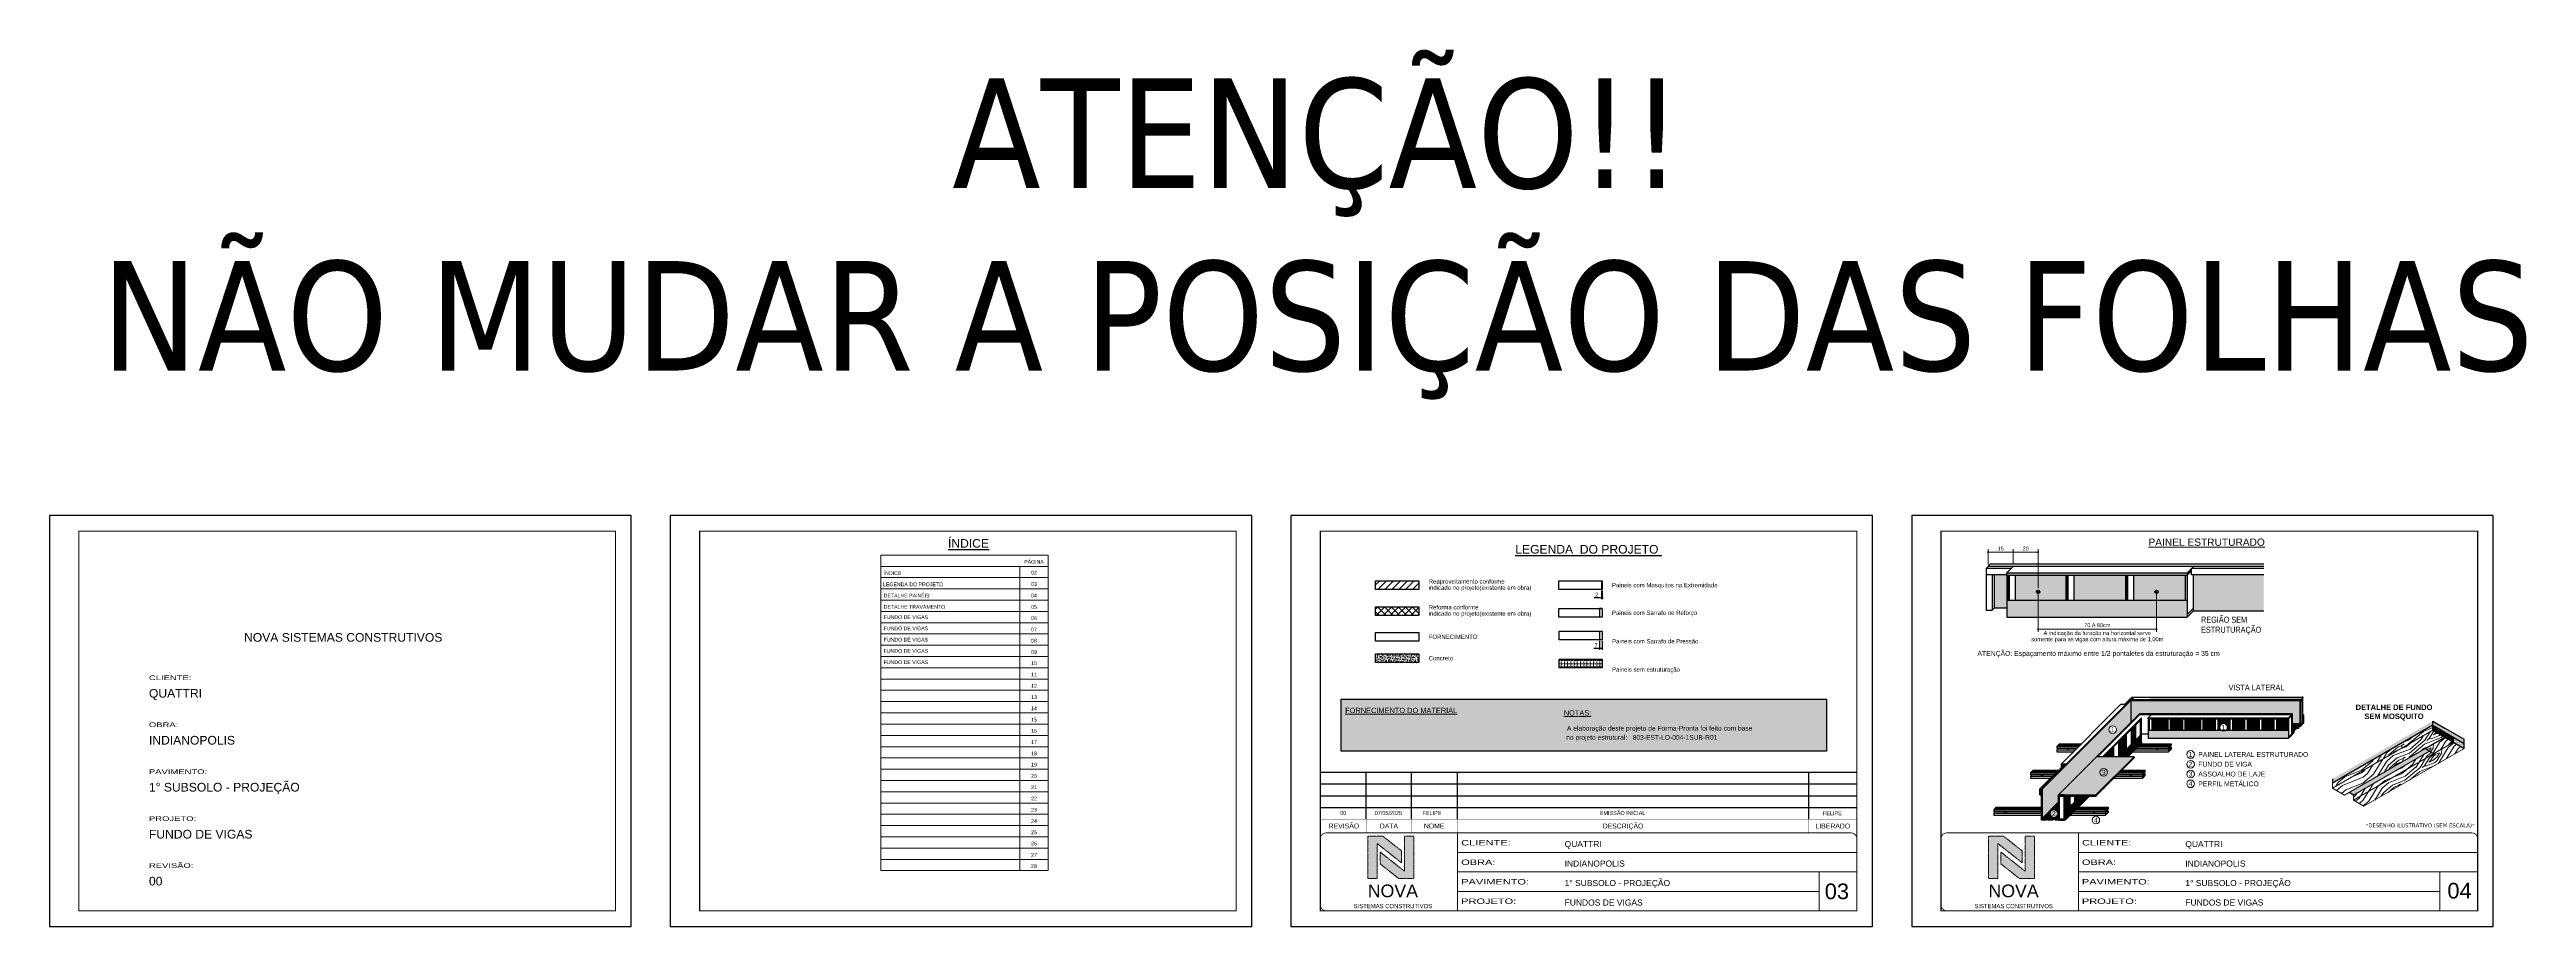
# Model space of a CAD drawing. Header units: millimetres. Extents: x 2012 to 8337, y 304 to 4842.
# Drawn here: x 2012 to 8337, y 2601 to 4842 of the extents above; entities that cross this region are included whole.
import ezdxf
from ezdxf.enums import TextEntityAlignment as Align

# ---------------------------------------------------------------- set-up
doc = ezdxf.new("R2010")
doc.units = ezdxf.units.MM
for name, pattern in [('CONTINUO', [0]), ('DASHED', [0.75, 0.5, -0.25]), ('HIDDEN', [0.375, 0.25, -0.125])]:
    doc.linetypes.add(name, pattern=pattern)
for name, color, linetype, lineweight in [('CARIMBO', 255, 'Continuous', 9), ('CARIMBO-LEGENDA', 75, 'Continuous', 15), ('Demarcação 1', 251, 'Continuous', 9), ('Folhas', 255, 'Continuous', 9), ('fundo', 100, 'Continuous', 5), ('Hachura', 251, 'Continuous', 9), ('Madeira', 126, 'Continuous', 18), ('REAPROVEITAMENTO', 251, 'Continuous', 9), ('SARRAFO DE PRESSAO', 251, 'DASHED', 9)]:
    doc.layers.add(name, color=color, linetype=linetype, lineweight=lineweight)
for name, color, linetype in [('COTA', 241, 'Continuous'), ('HACHURA MADEIRAS', 1, 'Continuous'), ('material do compensado', 7, 'Continuous'), ('Painéis', 200, 'Continuous'), ('SARR_2.2x7', 40, 'Continuous'), ('texto', 7, 'Continuous')]:
    doc.layers.add(name, color=color, linetype=linetype)
doc.layers.add('Demarcação 2', color=254, linetype='Continuous', lineweight=9, true_color=0xe0e0e0)
doc.layers.add('Laje_Perimetro', color=7, linetype='Continuous', plot=False)
doc.styles.add('arial', font='arial.ttf')
doc.styles.add('CESAR1', font='arial.ttf', dxfattribs={"oblique": 15})
doc.styles.add('COTA TECNICA', font='techl___.ttf', dxfattribs={"height": 10})
doc.styles.add('ROMANC', font='techb___.ttf', dxfattribs={"height": 2.5})
doc.styles.get("Standard").update_dxf_attribs({"font": 'arial.ttf'})
doc.styles.add('stylellllll', font='verdana.ttf', dxfattribs={"height": 2})
doc.styles.add('TAHOMA', font='tahoma.ttf')
doc.styles.add('Tecnologia', font='')
doc.styles.add('texto', font='ARIALN.TTF')
doc.styles.get('Tecnologia').set_extended_font_data('Forgotten Futurist')
doc.dimstyles.new('1x', dxfattribs={"dimtxt": 10, "dimasz": 5, "dimexe": 7, "dimexo": 5, "dimgap": 4, "dimtad": 1, "dimdec": 1, "dimdsep": 46, "dimtxsty": 'Standard', "dimblk": 'DOT', "dimcen": 0.09, "dimclrd": 4, "dimclre": 4, "dimclrt": 2, "dimadec": 0, "dimazin": 2, "dimtfac": 1, "dimtdec": 1, "dimtmove": 0, "dimatfit": 3, "dimldrblk": 'DOT', "dimfxl": 1, "dimtolj": 1, "dimtzin": 0, "dimlwd": 9, "dimlwe": 9, "dimarcsym": 0})
doc.dimstyles.new('PAINEL', dxfattribs={"dimtxt": 10, "dimasz": 3, "dimexe": 3, "dimexo": 3, "dimgap": 3, "dimtad": 1, "dimdec": 1, "dimzin": 12, "dimdsep": 46, "dimtxsty": 'COTA TECNICA', "dimblk1": 'OBLIQUE', "dimblk2": 'OBLIQUE', "dimsah": 1, "dimcen": 0.9, "dimclrd": 4, "dimclre": 4, "dimclrt": 240, "dimadec": 1, "dimazin": 3, "dimtfac": 1, "dimtdec": 1, "dimtmove": 0, "dimatfit": 3, "dimfxl": 1, "dimtolj": 1, "dimtzin": 12, "dimarcsym": 0})
pattern_1 = [(45, (4559.287, 51290.6488), (0.99436891, 3.64601934), [4.6875, -0.9375, 0, -0.9375])]
pattern_2 = [(355, (-41567.39, 253.8), (111.07494, 93.20294), [5.12645, -97.40264]), (85, (-41523.4, 285.98), (-93.20294, 111.07494), [10.2529, -92.27619]), (40, (-41544.726, 277.55), (8.936, 102.13894), [7.24881, -21.74642, 7.24881, -14.497615, 50.751904, -43.50449]), (40, (-41572.94, 249.14), (8.936, 102.13894), [7.24983, -14.49967, 7.24983, -115.99871]), (40, (-41536.3, 256.23), (8.936, 102.13894), [7.24983, -137.7482]), (40, (-41526.53, 250.23), (8.936, 102.13894), [7.24983, -137.7482]), (40, (-41540.96, 261.78), (8.936, 102.13894), [7.24983, -137.7482]), (40, (-41545.62, 267.336), (8.936, 102.13894), [14.49967, -130.49838]), (40, (-41513.38, 341.706), (8.936, 102.13894), [14.49967, -130.49838]), (40, (-41555.39, 273.336), (8.936, 102.13894), [28.99933, -115.99871]), (40, (-41560.05, 278.89), (8.936, 102.13894), [28.99933, -115.99871]), (40, (-41490.976, 303.72), (8.936, 102.13894), [28.99933, -115.99871]), (40, (-41564.26, 289.55), (8.936, 102.13894), [21.7497, -123.24834]), (40, (-41583.35, 306.66), (8.936, 102.13894), [21.7497, -123.24834]), (40, (-41574.03, 295.55), (8.936, 102.13894), [21.7497, -123.24834]), (40, (-41504.956, 320.384), (8.936, 102.13894), [36.24951, -108.74853]), (40, (-41514.72, 326.385), (8.936, 102.13894), [36.24951, -108.74853]), (40, (-41506.74, 299.96), (8.936, 102.13894), [50.74931, -94.24873]), (21.56505, (-41556.28, 263.12), (102.138945, -8.936), [11.4631, -217.79893]), (21.56505, (-41533.17, 291.977), (102.138945, -8.936), [11.4631, -217.79893]), (21.56505, (-41539.17, 282.21), (102.138945, -8.936), [11.4631, -217.79893]), (21.56505, (-41562.28, 253.355), (102.138945, -8.936), [22.9262, -206.33583]), (21.56505, (-41537.83, 297.53), (102.138945, -8.936), [34.3893, -194.87273]), (21.56505, (-41547.6, 303.53), (102.138945, -8.936), [45.8524, -183.40963]), (21.56505, (-41557.366, 309.53), (102.138945, -8.936), [45.8524, -183.40963]), (21.56505, (-41570.006, 341.514), (102.138945, -8.936), [45.8524, -183.40963]), (21.56505, (-41570.9, 331.3), (102.138945, -8.936), [57.3155, -171.94653]), (21.56505, (-41566.686, 320.64), (102.138945, -8.936), [57.3155, -171.94653]), (58.43495, (-41534.51, 276.656), (8.936, 102.138945), [11.4631, -217.79893]), (58.43495, (-41550.726, 267.782), (8.936, 102.138945), [11.4631, -217.79893]), (58.43495, (-41567.388, 253.8), (8.936, 102.138945), [22.9262, -206.33583]), (58.43495, (-41535.405, 266.44), (8.936, 102.138945), [22.9262, -206.33583]), (58.43495, (-41578.05, 249.59), (8.936, 102.138945), [34.3893, -194.87273]), (58.43495, (-41588.26, 250.48), (8.936, 102.138945), [45.8524, -183.40963]), (58.43495, (-41495.89, 247.547), (8.936, 102.138945), [45.8524, -183.40963]), (58.43495, (-41530.745, 260.89), (8.936, 102.138945), [45.8524, -183.40963]), (58.43495, (-41511.21, 248.887), (8.936, 102.138945), [57.3155, -171.94653]), (58.43495, (-41520.98, 254.888), (8.936, 102.138945), [57.3155, -171.94653])]
pattern_3 = [(0, (-30674.8705, -7500.1495), (0.82275303, 1.645506056), [0, -1.645506056])]

# ---------------------------------------------------------------- blocks, each defined once
blk = doc.blocks.new('A$C64660E27')
at = {"layer": 'COTA', "true_color": 0x1a1a1a}
h = blk.add_hatch(color=250, dxfattribs=at)
h.dxf.hatch_style = 1
h.paths.add_polyline_path([(185.4, -11.6), (142.4, -11.6), (142.4, -131.6), (168.8, -131.6), (168.8, -32.2), (237.7, -86.7), (237.7, -53)])
at = {"layer": 'COTA'}
h = blk.add_hatch(color=20, dxfattribs=at)
h.dxf.hatch_style = 1
h.paths.add_polyline_path([(273, -11.4), (246.6, -11.4), (246.6, -111.1), (177.7, -56.6), (177.7, -90.2), (230, -131.6), (273, -131.6)])
for p, q in [((142.4, -131.6), (142.4, -11.6)), ((142.4, -11.6), (185.4, -11.6)), ((168.8, -32.2), (237.7, -86.7)), ((168.8, -131.6), (168.8, -32.2)), ((246.6, -111.1), (177.7, -56.6)), ((177.7, -90.2), (177.7, -56.6)), ((185.4, -11.6), (237.7, -53)), ((237.7, -86.7), (237.7, -53)), ((273, -11.4), (246.6, -11.4)), ((246.6, -111.1), (246.6, -11.4)), ((273, -11.4), (273, -131.6)), ((142.4, -131.6), (168.8, -131.6)), ((230, -131.6), (177.7, -90.2)), ((273, -131.6), (230, -131.6))]:
    blk.add_line(p, q)
at = {"layer": 'CARIMBO-LEGENDA', "color": 7, "linetype": 'Continuous', "style": 'arial'}
blk.add_text('SISTEMAS CONSTRUTIVOS', height=12, dxfattribs=at).set_placement((102.5, -216))
at = {"layer": 'CARIMBO-LEGENDA', "color": 7, "linetype": 'Continuous', "ltscale": 100, "style": 'arial'}
blk.add_text('NOVA', height=36, dxfattribs=at).set_placement((142.4, -184.8))
blk = doc.blocks.new('9999999999')
at = {"color": 30, "linetype": 'CONTINUO'}
for p, q in [((98564.6, 34230.2), (98564.6, 34429.4)), ((98564.6, 34379.6), (99584, 34379.6)), ((98564.6, 34329.8), (99488, 34329.8)), ((99584, 34329.8), (99488, 34329.8)), ((99488, 34329.8), (99488, 34230.2)), ((98564.6, 34280), (99488, 34280))]:
    blk.add_line(p, q, dxfattribs=at)
at = {"color": 30, "linetype": 'CONTINUO', "const_width": 2}
blk.add_lwpolyline([(99584, 34230.2), (99584, 34414.4, 0.414214), (99569, 34429.4), (98229, 34429.4, 0.414214), (98214, 34414.4), (98214, 34245.2, 0.414214), (98229, 34230.2), (99584, 34230.2)], format="xyb", dxfattribs=at)
at = {"layer": 'Folhas'}
blk.add_lwpolyline([(98139, 34190.2), (99624, 34190.2), (99624, 35240.2), (98139, 35240.2)], close=True, dxfattribs=at)
at = {"layer": 'Folhas', "color": 30, "const_width": 3}
blk.add_lwpolyline([(98214, 34230.2), (99584, 34230.2), (99584, 35200.2), (98214, 35200.2)], close=True, dxfattribs=at)
at = {"xscale": 0.9, "yscale": 0.9, "zscale": 0.9}
blk.add_blockref('A$C64660E27', (98206.9, 34431.3), dxfattribs=at)
at = {"color": 7, "linetype": 'Continuous', "ltscale": 5, "style": 'arial'}
for s, height, p in [('QUATTRI', 15.48, (98837.7, 34393.1)), ('INDIANOPOLIS', 15.483, (98837.7, 34343.3)), ('1° SUBSOLO - PROJEÇÃO', 15.483, (98837.7, 34293.5)), ('FUNDOS DE VIGAS', 15.483, (98837.7, 34243.7))]:
    blk.add_text(s, height=height, dxfattribs=at).set_placement(p)
at = {"layer": 'Folhas', "color": 7, "style": 'Tecnologia', "width": 1.5}
for s, p in [('CLIENTE:', (98573.7, 34397.2)), ('OBRA:', (98573.7, 34347.3)), ('PAVIMENTO:', (98573.7, 34297.5)), ('PROJETO:', (98573.7, 34247.7))]:
    blk.add_text(s, height=14, dxfattribs=at).set_placement(p)
blk = doc.blocks.new('_Oblique')
at = {"color": 0, "linetype": 'ByBlock', "lineweight": -2}
blk.add_line((-0.5, -0.5), (0.5, 0.5), dxfattribs=at)
blk = doc.blocks.new('*D7')
at = {"layer": 'COTA', "color": 4, "lineweight": -2, "transparency": 16777216}
for p, q in [((5974.4, 3441), (5956.3, 3441)), ((5974.4, 3459.4), (5974.4, 3438)), ((5976.4, 3441), (5974.4, 3441)), ((5976.4, 3459.4), (5976.4, 3438)), ((5976.4, 3441), (5979.4, 3441))]:
    blk.add_line(p, q, dxfattribs=at)
at = {"layer": 'Defpoints', "color": 0, "transparency": 16777216}
for p in [(5974.4, 3462.4), (5974.4, 3441), (5976.4, 3462.4)]:
    blk.add_point(p, dxfattribs=at)
at = {"layer": 'COTA', "color": 4, "lineweight": -2, "transparency": 16777216, "xscale": 3, "yscale": 3, "zscale": 3}
blk.add_blockref('_Oblique', (5974.4, 3441), dxfattribs=at)
at = {"layer": 'COTA', "color": 4, "lineweight": -2, "transparency": 16777216, "xscale": 3, "yscale": 3, "zscale": 3, "rotation": 180}
blk.add_blockref('_Oblique', (5976.4, 3441), dxfattribs=at)
at = {"layer": 'COTA', "color": 240, "transparency": 16777216, "insert": (5962.4, 3449), "char_height": 10, "attachment_point": 5, "style": 'COTA TECNICA'}
blk.add_mtext('\\A1;2', dxfattribs=at)
blk = doc.blocks.new('*D8')
at = {"layer": 'COTA', "color": 4, "lineweight": -2, "transparency": 16777216}
for p, q in [((5969.8, 3311.5), (5955.1, 3311.5)), ((5969.8, 3331), (5969.8, 3308.5)), ((5976.8, 3311.5), (5969.8, 3311.5)), ((5976.8, 3331), (5976.8, 3308.5))]:
    blk.add_line(p, q, dxfattribs=at)
at = {"layer": 'Defpoints', "color": 0, "transparency": 16777216}
for p in [(5969.8, 3334), (5969.8, 3311.5), (5976.8, 3334)]:
    blk.add_point(p, dxfattribs=at)
at = {"layer": 'COTA', "color": 4, "lineweight": -2, "transparency": 16777216, "xscale": 3, "yscale": 3, "zscale": 3, "rotation": 180}
blk.add_blockref('_Oblique', (5969.8, 3311.5), dxfattribs=at)
at = {"layer": 'COTA', "color": 4, "lineweight": -2, "transparency": 16777216, "xscale": 3, "yscale": 3, "zscale": 3}
blk.add_blockref('_Oblique', (5976.8, 3311.5), dxfattribs=at)
at = {"layer": 'COTA', "color": 240, "transparency": 16777216, "insert": (5960.9, 3319.6), "char_height": 10, "attachment_point": 5, "style": 'COTA TECNICA'}
blk.add_mtext('\\A1;7', dxfattribs=at)
blk = doc.blocks.new('_Dot')
at = {"color": 0, "linetype": 'ByBlock', "lineweight": -2}
blk.add_line((-0.5, 0), (-1, 0), dxfattribs=at)
at = {"color": 0, "linetype": 'ByBlock', "const_width": 0.5}
blk.add_lwpolyline([(-0.25, 0, 1), (0.25, 0, 1)], format="xyb", close=True, dxfattribs=at)
blk = doc.blocks.new('*D86')
at = {"layer": 'COTA', "color": 4, "lineweight": 9, "transparency": 16777216}
for p, q in [((6961.9, 3526.6), (6961.9, 3565)), ((6966.9, 3558), (7021.3, 3558)), ((7026.3, 3526.2), (7026.3, 3565))]:
    blk.add_line(p, q, dxfattribs=at)
at = {"layer": 'Defpoints', "color": 0, "transparency": 16777216}
for p in [(7026.3, 3558), (6961.9, 3521.6), (7026.3, 3521.2)]:
    blk.add_point(p, dxfattribs=at)
at = {"layer": 'COTA', "color": 4, "lineweight": 9, "transparency": 16777216, "xscale": 5, "yscale": 5, "zscale": 5, "rotation": 180}
blk.add_blockref('_Dot', (6961.9, 3558), dxfattribs=at)
at = {"layer": 'COTA', "color": 4, "lineweight": 9, "transparency": 16777216, "xscale": 5, "yscale": 5, "zscale": 5}
blk.add_blockref('_Dot', (7026.3, 3558), dxfattribs=at)
at = {"layer": 'COTA', "color": 2, "transparency": 16777216, "insert": (6994.1, 3567.1), "char_height": 10, "attachment_point": 5}
blk.add_mtext('\\A1;15', dxfattribs=at)
blk = doc.blocks.new('*D87')
at = {"layer": 'COTA', "color": 4, "lineweight": 9, "transparency": 16777216}
for p, q in [((7026.3, 3526.2), (7026.3, 3565)), ((7031.3, 3558), (7084.6, 3558)), ((7089.6, 3465.7), (7089.6, 3565))]:
    blk.add_line(p, q, dxfattribs=at)
at = {"layer": 'Defpoints', "color": 0, "transparency": 16777216}
for p in [(7089.6, 3558), (7026.3, 3521.2), (7089.6, 3460.7)]:
    blk.add_point(p, dxfattribs=at)
at = {"layer": 'COTA', "color": 4, "lineweight": 9, "transparency": 16777216, "xscale": 5, "yscale": 5, "zscale": 5, "rotation": 180}
blk.add_blockref('_Dot', (7026.3, 3558), dxfattribs=at)
at = {"layer": 'COTA', "color": 4, "lineweight": 9, "transparency": 16777216, "xscale": 5, "yscale": 5, "zscale": 5}
blk.add_blockref('_Dot', (7089.6, 3558), dxfattribs=at)
at = {"layer": 'COTA', "color": 2, "transparency": 16777216, "insert": (7057.9, 3567.1), "char_height": 10, "attachment_point": 5}
blk.add_mtext('\\A1;20', dxfattribs=at)
blk = doc.blocks.new('*D88')
at = {"layer": 'COTA', "color": 4, "lineweight": 9, "transparency": 16777216}
for p, q in [((7089.6, 3455.7), (7089.6, 3353.9)), ((7392, 3455.7), (7392, 3353.9)), ((7094.6, 3360.9), (7387, 3360.9))]:
    blk.add_line(p, q, dxfattribs=at)
at = {"layer": 'Defpoints', "color": 0, "transparency": 16777216}
for p in [(7089.6, 3460.7), (7392, 3460.7), (7392, 3360.9)]:
    blk.add_point(p, dxfattribs=at)
at = {"layer": 'COTA', "color": 4, "lineweight": 9, "transparency": 16777216, "xscale": 5, "yscale": 5, "zscale": 5, "rotation": 180}
blk.add_blockref('_Dot', (7089.6, 3360.9), dxfattribs=at)
at = {"layer": 'COTA', "color": 4, "lineweight": 9, "transparency": 16777216, "xscale": 5, "yscale": 5, "zscale": 5}
blk.add_blockref('_Dot', (7392, 3360.9), dxfattribs=at)
at = {"layer": 'COTA', "color": 2, "transparency": 16777216, "insert": (7240.8, 3371.2), "char_height": 10, "attachment_point": 5}
blk.add_mtext('\\A1;70 Á 80cm', dxfattribs=at)

msp = doc.modelspace()

# ---------------------------------------------------------------- hatches: boundary and pattern name
at = {"linetype": 'ByBlock', "ltscale": 2}
for points in [[(7009.96, 3435.01), (7015.29, 3435.01), (7015.29, 3498.61), (7009.96, 3498.61)], [(7470.13, 3505.1), (7010.07, 3505.1), (7010.07, 3498.72), (7470.13, 3498.72)], [(7160.14, 3435.01), (7165.47, 3435.01), (7165.47, 3498.61), (7160.14, 3498.61)], [(7327.75, 3066.66), (7330.11, 3069.01), (7330.11, 3108.3), (7327.75, 3105.95)], [(7351.09, 3087.52), (7353.44, 3089.87), (7353.44, 3131.31), (7351.09, 3128.96)], [(7370.74, 3102.75), (7373.18, 3102.75), (7373.18, 3131.47), (7370.74, 3131.47)], [(7418.02, 3102.75), (7420.46, 3102.75), (7420.46, 3131.47), (7418.02, 3131.47)], [(7455.55, 3102.75), (7457.99, 3102.75), (7457.99, 3131.47), (7455.55, 3131.47)], [(7501.48, 3102.75), (7503.92, 3102.75), (7503.92, 3131.47), (7501.48, 3131.47)], [(7539.02, 3102.75), (7541.46, 3102.75), (7541.46, 3131.47), (7539.02, 3131.47)], [(7576.55, 3102.75), (7578.99, 3102.75), (7578.99, 3131.47), (7576.55, 3131.47)], [(7614.08, 3102.75), (7616.52, 3102.75), (7616.52, 3131.47), (7614.08, 3131.47)], [(7651.62, 3102.75), (7654.06, 3102.75), (7654.06, 3131.47), (7651.62, 3131.47)], [(7689.15, 3102.75), (7691.59, 3102.75), (7691.59, 3131.47), (7689.15, 3131.47)], [(7726.68, 3102.75), (7729.12, 3102.75), (7729.12, 3131.47), (7726.69, 3131.47)], [(7768.01, 3141.46), (7765.99, 3141.46), (7765.99, 3139.22)], [(7297.7, 3075.56), (7295.34, 3073.21), (7295.34, 3034.71), (7297.7, 3034.71)], [(7351.2, 3087.62), (7351.2, 3090.1), (7297.8, 3036.71), (7297.8, 3034.82), (7298.39, 3034.82)], [(7200.53, 2934.69), (7197.96, 2934.69), (7156.51, 2893.23), (7159.07, 2893.23)], [(7183.32, 2920.05), (7185.67, 2922.4), (7185.67, 2934.58), (7183.32, 2934.58)]]:
    msp.add_hatch(color=256, dxfattribs=at).paths.add_polyline_path(points)
for points in [[(7312.53, 3435.01), (7317.85, 3435.01), (7317.85, 3498.72), (7312.53, 3498.72)], [(7481.48, 3509.98), (7481.48, 3516.35), (7470.13, 3505.1), (7470.13, 3498.72)], [(7743.21, 3100.82), (7737.23, 3094.88), (7737.23, 3090.69), (7743.21, 3096.62)], [(7758.38, 3111.66), (7758.38, 3115.86), (7754.15, 3111.66), (7754.15, 3107.47)], [(7097.99, 2952.84), (7094.33, 2952.84), (7094.33, 2937.98), (7097.99, 2937.98)]]:
    msp.add_hatch(color=256).paths.add_polyline_path(points)
h = msp.add_hatch(color=256)
h.paths.add_polyline_path([(7470.13, 3398.47), (7470.13, 3392.09), (7486.35, 3408.18), (7486.35, 3414.56)])
h.paths.add_polyline_path([(7464.8, 3435.01), (7470.13, 3435.01), (7470.13, 3498.72), (7464.8, 3498.72)])
at = {"linetype": 'Continuous', "ltscale": 1.5}
h = msp.add_hatch(dxfattribs=at)
h.set_pattern_fill('ANSI36', color=256, scale=15, style=0)
h.set_pattern_definition(pattern_1)
h.paths.add_polyline_path([(7141.76, 3066.14), (7139.25, 3063.63), (7195.82, 3063.63), (7198.31, 3066.14)])
h = msp.add_hatch(dxfattribs=at)
h.set_pattern_fill('ANSI36', color=256, scale=15, style=0)
h.set_pattern_definition(pattern_1)
h.paths.add_polyline_path([(7427.44, 3066.14), (7349.71, 3066.14), (7347.21, 3063.63), (7424.94, 3063.63)])
h.paths.add_polyline_path([(7427.44, 3066.14), (7424.94, 3063.63), (7424.94, 3050.02), (7427.44, 3052.53)])
h = msp.add_hatch(dxfattribs=at)
h.set_pattern_fill('ANSI36', color=256, scale=15, style=0)
h.set_pattern_definition(pattern_1)
h.paths.add_polyline_path([(7074.78, 2998.77), (7072.27, 2996.26), (7128.84, 2996.26), (7131.33, 2998.77)])
h = msp.add_hatch(dxfattribs=at)
h.set_pattern_fill('ANSI36', color=256, scale=15, style=0)
h.set_pattern_definition(pattern_1)
h.paths.add_polyline_path([(7360.46, 2998.77), (7357.96, 2996.26), (7357.96, 2982.65), (7360.46, 2985.16)])
h.paths.add_polyline_path([(7301.46, 2998.77), (7298.95, 2996.26), (7357.96, 2996.26), (7360.46, 2998.77)])
h = msp.add_hatch(dxfattribs=at)
h.set_pattern_fill('ANSI36', color=256, scale=15, style=0)
h.set_pattern_definition(pattern_1)
h.paths.add_polyline_path([(6980.7, 2904.15), (6978.2, 2901.64), (7085.67, 2901.64), (7085.67, 2904.15)])
at = {"linetype": 'ByBlock', "ltscale": 2}
h = msp.add_hatch(color=256, dxfattribs=at)
h.paths.add_polyline_path([(7108.77, 2875.85), (7100.55, 2875.85), (7100.55, 2872.93), (7108.77, 2872.93)])
h.paths.add_polyline_path([(7125.07, 2875.85), (7114.29, 2875.85), (7114.29, 2872.93), (7125.07, 2872.93)])
h.paths.add_polyline_path([(7141.62, 2875.85), (7133.4, 2875.85), (7133.4, 2872.93), (7141.62, 2872.93)])
at = {"linetype": 'Continuous', "ltscale": 1.5}
h = msp.add_hatch(dxfattribs=at)
h.set_pattern_fill('ANSI36', color=256, scale=15, style=0)
h.set_pattern_definition(pattern_1)
h.paths.add_polyline_path([(7266.39, 2904.15), (7263.89, 2901.64), (7263.89, 2888.03), (7266.39, 2890.53)])
h.paths.add_polyline_path([(7190.29, 2904.15), (7187.78, 2901.64), (7263.89, 2901.64), (7266.39, 2904.15)])
at = {"layer": 'COTA', "linetype": 'Continuous', "ltscale": 200}
h = msp.add_hatch(dxfattribs=at)
h.set_pattern_fill('AR-CONC', color=256, scale=0.9)
h.set_pattern_definition([(50, (-98424.8646, -31558.745), (6.45534164, -0.56476921), [0.675, -7.425]), (355, (-98424.8646, -31558.745), (-1.248762, 6.7697292), [0.54, -5.94]), (100.4514445, (-98424.3266, -31558.792), (5.20657962, 6.20495992), [0.57366173, -6.310279]), (46.1842, (-98424.8646, -31556.945), (9.605172, -1.4896735), [1.0125, -11.1375]), (96.6356355, (-98424.064, -31557.069), (8.4119575, 8.7670674), [0.8604931, -9.4654238]), (351.184164, (-98424.865, -31556.945), (8.4119575, 8.7670674), [0.81, -8.91]), (21, (-98423.9646, -31557.395), (5.37216347, -3.62357002), [0.675, -7.425]), (326, (-98423.9646, -31557.395), (2.189838, 6.5263504), [0.54, -5.94]), (71.451445, (-98423.517, -31557.697), (7.5620014, 2.90278038), [0.5736617, -6.310279]), (37.5, (-98424.8646, -31558.7447), (0.1094387, 2.996044684), [0, -5.868, 0, -6.03, 0, -5.9625]), (7.5, (-98424.8646, -31558.7447), (2.36762584, 3.54970541), [0, -3.438, 0, -5.733, 0, -2.2725]), (327.5, (-98426.8716, -31558.7447), (4.804401926, -0.202993846), [0, -2.25, 0, -7.02, 0, -9.315]), (317.5, (-98427.7716, -31558.7447), (5.24867552, 0.90094484), [0, -2.925, 0, -4.662, 0, -6.615])])
h.paths.add_polyline_path([(5508.45, 3275.59), (5508.45, 3297.84), (5397.88, 3297.84), (5397.88, 3275.59)])
at = {"layer": 'Demarcação 1'}
h = msp.add_hatch(color=256, dxfattribs=at)
h.paths.add_polyline_path([(7120.28, 2889.75, 1), (7139.64, 2889.75, 1)], flags=17)
h.paths.add_polyline_path([(7141.62, 2937.45), (7326.67, 3122.5), (7326.67, 3178.96), (7326.66, 3178.96), (7100.55, 2952.85), (7100.55, 2878.42), (7141.62, 2919.49)])
h.paths.add_polyline_path([(7270.48, 3104.29, -1), (7289.83, 3104.29, -1)], flags=16)
h.paths.add_polyline_path([(7122.08, 2880.5), (7137.84, 2880.5), (7137.84, 2899.05), (7122.08, 2899.05)], flags=24)
h.paths.add_polyline_path([(7272.28, 3095.03), (7288.04, 3095.03), (7288.04, 3113.59), (7272.28, 3113.59)], flags=24)
for points in [[(7326.67, 3122.5), (7348.6, 3144.43), (7739.17, 3144.43), (7739.17, 3118.81), (7758.38, 3118.81), (7758.38, 3178.96), (7326.67, 3178.96)], [(7739.17, 3118.81), (7739.17, 3099.75), (7758.38, 3118.81)]]:
    msp.add_hatch(color=256, dxfattribs=at).paths.add_polyline_path(points)
h = msp.add_hatch(color=256, dxfattribs=at)
h.paths.add_polyline_path([(7100.55, 2878.42), (7141.62, 2878.42), (7141.62, 2919.49)])
h.paths.add_polyline_path([(7120.28, 2889.75, -1), (7139.64, 2889.75, -1)], flags=16)
h.paths.add_polyline_path([(7122.08, 2880.5), (7137.84, 2880.5), (7137.84, 2899.05), (7122.08, 2899.05)], flags=24)
at = {"layer": 'Demarcação 2'}
for points in [[(7010.07, 3498.73), (7010.07, 3498.73), (7010.07, 3499.78), (6977.08, 3499.78), (6977.08, 3414.56), (7010.07, 3414.56)], [(7031.62, 3435.01), (7160.25, 3435.01), (7160.25, 3498.72), (7031.62, 3498.72)], [(7181.8, 3435.01), (7312.53, 3435.01), (7312.53, 3498.72), (7181.8, 3498.72)], [(7486.35, 3499.78), (7486.35, 3408.18), (7665.63, 3408.18), (7665.63, 3499.78)], [(7470.13, 3435.01), (7010.07, 3435.01), (7010.07, 3398.47), (7010.07, 3392.09), (7470.13, 3392.09)], [(7330.21, 3069.12), (7338.88, 3077.78), (7338.88, 3116.74), (7330.21, 3108.08)], [(7729.23, 3102.75), (7569.56, 3102.75, -0.3830345), (7556.63, 3102.75), (7370.85, 3102.75), (7370.85, 3082.75), (7729.23, 3082.75)], [(7380.72, 3102.75), (7418.13, 3102.75), (7418.13, 3131.58), (7380.72, 3131.58)], [(7427.99, 3102.75), (7455.66, 3102.75), (7455.66, 3131.58), (7427.99, 3131.58)], [(7465.53, 3102.75), (7501.59, 3102.75), (7501.59, 3131.58), (7465.53, 3131.58)], [(7511.46, 3102.75), (7539.12, 3102.75), (7539.12, 3131.58), (7511.46, 3131.58)], [(7586.52, 3102.75), (7614.19, 3102.75), (7614.19, 3131.58), (7586.52, 3131.58)], [(7624.06, 3102.75), (7651.72, 3102.75), (7651.72, 3131.58), (7624.06, 3131.58)], [(7661.59, 3102.75), (7689.26, 3102.75), (7689.26, 3131.58), (7661.59, 3131.58)], [(7699.13, 3102.75), (7726.79, 3102.75), (7726.79, 3131.58), (7699.13, 3131.58)], [(7256.95, 3034.82), (7283.13, 3034.82), (7283.13, 3061)], [(7297.8, 3036.71), (7315.54, 3054.44), (7315.54, 3093.4), (7297.8, 3075.67)], [(7353.55, 3072.9), (7353.55, 3089.98), (7298.39, 3034.82), (7318.39, 3034.82), (7353.55, 3069.97)], [(7158.86, 2895.58), (7171.11, 2907.83), (7171.11, 2934.69), (7158.86, 2934.69)], [(7220.83, 2934.69), (7215.34, 2934.69), (7200.53, 2934.69), (7159.07, 2893.23), (7159.07, 2872.93)], [(7185.78, 2922.5), (7197.96, 2934.69), (7185.78, 2934.69)]]:
    msp.add_hatch(color=256, dxfattribs=at).paths.add_polyline_path(points)
h = msp.add_hatch(color=256, dxfattribs=at)
h.paths.add_polyline_path([(7387.85, 3456.54, -1), (7396.22, 3456.54, -1)], flags=16)
h.paths.add_polyline_path([(7334.08, 3435.01), (7464.8, 3435.01), (7464.8, 3498.72), (7334.08, 3498.72)])
h = msp.add_hatch(color=8, dxfattribs=at)
h.set_gradient(color1=(112, 112, 112), one_color=1, tint=1, name='SPHERICAL')
h.paths.add_polyline_path([(5309.96, 3182.44), (6548.9, 3182.44), (6548.9, 3049.43), (5309.96, 3049.43)])
h = msp.add_hatch(color=256, dxfattribs=at)
h.paths.add_polyline_path([(7572.77, 3109.95, -1), (7553.42, 3109.95, -1)], flags=16)
h.paths.add_polyline_path([(7555.22, 3100.7), (7570.98, 3100.7), (7570.98, 3119.26), (7555.22, 3119.26)], flags=24)
h.paths.add_polyline_path([(7548.99, 3102.75), (7576.66, 3102.75), (7576.66, 3131.58), (7548.99, 3131.58)])
h = msp.add_hatch(color=256, dxfattribs=at)
h.paths.add_polyline_path([(7141.62, 2937.45), (7144.19, 2937.45), (7156.51, 2937.45), (7237.26, 2937.45), (7334.62, 3034.82), (7238.99, 3034.82)])
h.paths.add_polyline_path([(7249.36, 2985.44), (7265.23, 2985.44), (7265.23, 3004.32), (7249.36, 3004.32)], flags=24)
at = {"layer": 'fundo'}
h = msp.add_hatch(color=252, dxfattribs=at)
h.dxf.hatch_style = 1
h.paths.add_polyline_path([(7841.28, 2978.47), (7841.28, 2967.82), (8097.42, 3115.7), (8097.42, 3126.36)])
h = msp.add_hatch(color=252, dxfattribs=at)
h.dxf.hatch_style = 1
h.paths.add_polyline_path([(8128.5, 3108.41), (8097.42, 3126.36), (8097.42, 3115.7), (8128.5, 3097.76), (8177.84, 3069.27), (8177.84, 3079.93)])
h = msp.add_hatch(color=252, dxfattribs=at)
h.dxf.hatch_style = 1
h.paths.add_polyline_path([(8088.79, 3048.96), (8078.42, 3054.95), (8078.42, 3055.82), (7883.63, 2943.36), (7894.55, 2937.06)])
at = {"layer": 'Hachura'}
h = msp.add_hatch(dxfattribs=at)
h.set_pattern_fill('ANGLE', color=256, scale=30)
h.set_pattern_definition([(0, (-98424.8646, -31558.745), (0, 8.25), [6, -2.25]), (90, (-98424.8646, -31558.745), (-8.25, 5e-16), [6, -2.25])])
h.paths.add_polyline_path([(5976.78, 3261.97), (5976.78, 3284.22), (5866.22, 3284.22), (5866.22, 3261.97)])
at = {"layer": 'HACHURA MADEIRAS'}
h = msp.add_hatch(dxfattribs=at)
h.set_pattern_fill('DOTS', scale=1.036539)
h.set_pattern_definition(pattern_3)
h.paths.add_polyline_path([(8128.5, 3084.74), (8128.5, 3097.76), (8097.42, 3115.7), (8097.42, 3102.68)])
h = msp.add_hatch(dxfattribs=at)
h.set_pattern_fill('DOTS', scale=1.036539)
h.set_pattern_definition(pattern_3)
h.paths.add_polyline_path([(8129.26, 3097.32), (8129.26, 3084.3), (8150.4, 3072.09), (8150.4, 3085.12)])
h = msp.add_hatch(dxfattribs=at)
h.set_pattern_fill('DOTS', scale=1.036539)
h.set_pattern_definition(pattern_3)
h.paths.add_polyline_path([(8150.7, 3084.94), (8150.7, 3071.92), (8177.84, 3056.25), (8177.84, 3069.27)])
at = {"layer": 'Madeira'}
h = msp.add_hatch(dxfattribs=at)
h.set_pattern_fill('PATRON00077', color=256, scale=102.529099, angle=355, pattern_type=2)
h.set_pattern_definition(pattern_2)
h.paths.add_polyline_path([(7841.28, 2967.82), (7841.28, 2954.79), (8097.42, 3102.68), (8097.42, 3115.7)])
h = msp.add_hatch(dxfattribs=at)
h.set_pattern_fill('PATRON00077', color=256, scale=102.529099, angle=355, pattern_type=2)
h.set_pattern_definition([(355, (-10464.87, -68986.77), (111.07494, 93.20294), [5.12645, -97.40264]), (85, (-10420.89, -68954.59), (-93.20294, 111.07494), [10.25291, -92.27619]), (40, (-10442.21, -68963.02), (8.936, 102.138945), [7.248807, -21.74642, 7.248807, -14.497615, 50.751904, -43.504487]), (40, (-10470.42, -68991.43), (8.936, 102.138945), [7.24983, -14.499665, 7.24983, -115.99871]), (40, (-10433.78, -68984.34), (8.936, 102.138945), [7.24983, -137.74821]), (40, (-10424.014, -68990.34), (8.936, 102.138945), [7.24983, -137.74821]), (40, (-10438.44, -68978.79), (8.936, 102.138945), [7.24983, -137.74821]), (40, (-10443.1, -68973.234), (8.936, 102.138945), [14.49967, -130.49838]), (40, (-10410.865, -68898.864), (8.936, 102.138945), [14.49967, -130.49838]), (40, (-10452.87, -68967.23), (8.936, 102.138945), [28.99933, -115.99871]), (40, (-10457.53, -68961.68), (8.936, 102.138945), [28.99933, -115.99871]), (40, (-10388.46, -68936.85), (8.936, 102.138945), [28.99933, -115.99871]), (40, (-10461.74, -68951.02), (8.936, 102.138945), [21.7497, -123.24834]), (40, (-10480.83, -68933.91), (8.936, 102.138945), [21.7497, -123.24834]), (40, (-10471.51, -68945.02), (8.936, 102.138945), [21.7497, -123.24834]), (40, (-10402.44, -68920.185), (8.936, 102.138945), [36.24951, -108.74853]), (40, (-10412.205, -68914.185), (8.936, 102.138945), [36.24951, -108.74853]), (40, (-10404.225, -68940.61), (8.936, 102.138945), [50.74931, -94.24873]), (21.56505, (-10453.76, -68977.447), (102.138945, -8.936), [11.4631, -217.79893]), (21.56505, (-10430.653, -68948.593), (102.138945, -8.936), [11.4631, -217.79893]), (21.56505, (-10436.654, -68958.36), (102.138945, -8.936), [11.4631, -217.79893]), (21.56505, (-10459.763, -68987.215), (102.138945, -8.936), [22.9262, -206.33583]), (21.56505, (-10435.314, -68943.04), (102.138945, -8.936), [34.3893, -194.87273]), (21.56505, (-10445.08, -68937.04), (102.138945, -8.936), [45.8524, -183.40963]), (21.56505, (-10454.85, -68931.04), (102.138945, -8.936), [45.8524, -183.40963]), (21.56505, (-10467.49, -68899.056), (102.138945, -8.936), [45.8524, -183.40963]), (21.56505, (-10468.38, -68909.27), (102.138945, -8.936), [57.31551, -171.94653]), (21.56505, (-10464.17, -68919.93), (102.138945, -8.936), [57.31551, -171.94653]), (58.43495, (-10431.994, -68963.914), (8.936, 102.138945), [11.4631, -217.79893]), (58.43495, (-10448.21, -68972.787), (8.936, 102.138945), [11.4631, -217.79893]), (58.43495, (-10464.87, -68986.77), (8.936, 102.138945), [22.9262, -206.33583]), (58.43495, (-10432.887, -68974.13), (8.936, 102.138945), [22.9262, -206.33583]), (58.43495, (-10475.53, -68990.98), (8.936, 102.138945), [34.3893, -194.87273]), (58.43495, (-10485.744, -68990.088), (8.936, 102.138945), [45.8524, -183.40963]), (58.43495, (-10393.372, -68993.023), (8.936, 102.138945), [45.8524, -183.40963]), (58.43495, (-10428.227, -68979.68), (8.936, 102.138945), [45.8524, -183.40963]), (58.43495, (-10408.693, -68991.683), (8.936, 102.138945), [57.31551, -171.94653]), (58.43495, (-10418.46, -68985.68), (8.936, 102.138945), [57.31551, -171.94653])])
h.paths.add_polyline_path([(7841.28, 2954.79), (7872.35, 2936.85), (8128.5, 3084.74), (8097.42, 3102.68)])
h = msp.add_hatch(dxfattribs=at)
h.set_pattern_fill('PATRON00077', color=256, scale=102.529099, angle=355, pattern_type=2)
h.set_pattern_definition(pattern_2)
h.paths.add_polyline_path([(8099.92, 3042.53), (8088.64, 3049.05), (7894.48, 2937.02), (7894.55, 2924.03)])
h = msp.add_hatch(dxfattribs=at)
h.set_pattern_fill('PATRON00077', color=256, scale=102.529099, angle=355, pattern_type=2)
h.set_pattern_definition(pattern_2)
h.paths.add_polyline_path([(7921.7, 2908.37), (8177.84, 3056.25), (8150.7, 3071.92), (7894.65, 2924.09)])
h = msp.add_hatch(dxfattribs=at)
h.set_pattern_fill('PATRON00077', color=256, scale=102.529099, angle=355, pattern_type=2)
h.set_pattern_definition([(355, (-41589.35, 266.54), (111.07494, 93.20294), [5.12645, -97.40264]), (85, (-41545.37, 298.72), (-93.20294, 111.07494), [10.2529, -92.27619]), (40, (-41566.69, 290.29), (8.936, 102.13894), [7.24881, -21.74642, 7.24881, -14.497615, 50.751904, -43.50449]), (40, (-41594.905, 261.88), (8.936, 102.13894), [7.24983, -14.49967, 7.24983, -115.99871]), (40, (-41558.26, 268.97), (8.936, 102.13894), [7.24983, -137.7482]), (40, (-41548.496, 262.97), (8.936, 102.13894), [7.24983, -137.7482]), (40, (-41562.92, 274.52), (8.936, 102.13894), [7.24983, -137.7482]), (40, (-41567.58, 280.075), (8.936, 102.13894), [14.49967, -130.49838]), (40, (-41535.35, 354.445), (8.936, 102.13894), [14.49967, -130.49838]), (40, (-41577.35, 286.075), (8.936, 102.13894), [28.99933, -115.99871]), (40, (-41582.01, 291.63), (8.936, 102.13894), [28.99933, -115.99871]), (40, (-41512.94, 316.46), (8.936, 102.13894), [28.99933, -115.99871]), (40, (-41586.224, 302.29), (8.936, 102.13894), [21.7497, -123.24834]), (40, (-41605.31, 319.4), (8.936, 102.13894), [21.7497, -123.24834]), (40, (-41595.99, 308.29), (8.936, 102.13894), [21.7497, -123.24834]), (40, (-41526.92, 333.124), (8.936, 102.13894), [36.24951, -108.74853]), (40, (-41536.69, 339.124), (8.936, 102.13894), [36.24951, -108.74853]), (40, (-41528.71, 312.696), (8.936, 102.13894), [50.74931, -94.24873]), (21.56505, (-41578.244, 275.86), (102.138945, -8.936), [11.4631, -217.79893]), (21.56505, (-41555.136, 304.716), (102.138945, -8.936), [11.4631, -217.79893]), (21.56505, (-41561.136, 294.95), (102.138945, -8.936), [11.4631, -217.79893]), (21.56505, (-41584.245, 266.095), (102.138945, -8.936), [22.9262, -206.33583]), (21.56505, (-41559.796, 310.27), (102.138945, -8.936), [34.3893, -194.87273]), (21.56505, (-41569.563, 316.27), (102.138945, -8.936), [45.8524, -183.40963]), (21.56505, (-41579.33, 322.27), (102.138945, -8.936), [45.8524, -183.40963]), (21.56505, (-41591.97, 354.253), (102.138945, -8.936), [45.8524, -183.40963]), (21.56505, (-41592.864, 344.04), (102.138945, -8.936), [57.3155, -171.94653]), (21.56505, (-41588.65, 333.38), (102.138945, -8.936), [57.3155, -171.94653]), (58.43495, (-41556.476, 289.395), (8.936, 102.138945), [11.4631, -217.79893]), (58.43495, (-41572.69, 280.52), (8.936, 102.138945), [11.4631, -217.79893]), (58.43495, (-41589.35, 266.54), (8.936, 102.138945), [22.9262, -206.33583]), (58.43495, (-41557.37, 279.18), (8.936, 102.138945), [22.9262, -206.33583]), (58.43495, (-41600.012, 262.33), (8.936, 102.138945), [34.3893, -194.87273]), (58.43495, (-41610.226, 263.22), (8.936, 102.138945), [45.8524, -183.40963]), (58.43495, (-41517.854, 260.286), (8.936, 102.138945), [45.8524, -183.40963]), (58.43495, (-41552.71, 273.628), (8.936, 102.138945), [45.8524, -183.40963]), (58.43495, (-41533.175, 261.627), (8.936, 102.138945), [57.3155, -171.94653]), (58.43495, (-41542.942, 267.627), (8.936, 102.138945), [57.3155, -171.94653])])
h.paths.add_polyline_path([(8099.56, 3042.74), (8150.4, 3072.09), (8128.73, 3084.66), (8078.42, 3054.95)])
at = {"layer": 'REAPROVEITAMENTO'}
h = msp.add_hatch(dxfattribs=at)
h.set_pattern_fill('ANSI31', color=256, scale=100, style=0)
h.set_pattern_definition([(45, (6448.161, 6663.468), (-8.838835, 8.838835), [])])
h.paths.add_polyline_path([(5397.88, 3484.68), (5397.88, 3462.43), (5508.45, 3462.43), (5508.45, 3484.68)])
h = msp.add_hatch(dxfattribs=at)
h.set_pattern_fill('ANSI37', color=256, scale=100, style=0)
h.set_pattern_definition([(45, (-94457.856, -31354.269), (-8.8388348, 8.8388348), []), (135, (-94457.856, -31354.269), (-8.8388348, -8.8388348), [])])
h.paths.add_polyline_path([(5397.88, 3418.45), (5397.88, 3396.19), (5508.45, 3396.19), (5508.45, 3418.45)])

# ---------------------------------------------------------------- linework, layer by layer
at = {"linetype": 'ByBlock', "ltscale": 2}
for p, q in [((6956.64, 3516.36), (6967.08, 3526.8)), ((6956.64, 3516.36), (6956.64, 3499.78)), ((6956.64, 3499.78), (6956.64, 3409.73)), ((6972.24, 3499.78), (6972.24, 3409.73)), ((6977.08, 3499.78), (6977.08, 3414.56)), ((7026.29, 3521.19), (7010.07, 3505.1)), ((7010.07, 3505.1), (7470.13, 3505.1)), ((7010.07, 3498.73), (7010.07, 3505.1)), ((7010.07, 3498.73), (7010.07, 3392.09)), ((7010.07, 3498.73), (7010.07, 3398.47)), ((7010.07, 3498.72), (7470.13, 3498.72)), ((7015.4, 3498.73), (7015.4, 3435.01)), ((7031.62, 3435.01), (7031.62, 3498.73)), ((7160.25, 3498.72), (7160.25, 3435.01)), ((7165.58, 3498.72), (7165.58, 3435.01)), ((7181.8, 3435.01), (7181.8, 3498.72)), ((7312.53, 3498.72), (7312.53, 3435.01)), ((7317.85, 3498.72), (7317.85, 3435.01)), ((7334.08, 3435.01), (7334.08, 3498.72)), ((7464.8, 3498.72), (7464.8, 3435.01)), ((7486.35, 3521.19), (7470.13, 3505.1)), ((7481.48, 3509.98), (7470.13, 3498.72)), ((7470.13, 3505.1), (7470.13, 3392.09)), ((7481.48, 3499.78), (7481.48, 3516.36)), ((7486.35, 3408.18), (7486.35, 3499.78)), ((6972.24, 3409.73), (6977.08, 3414.56)), ((7010.07, 3414.56), (6977.08, 3414.56)), ((7010.07, 3414.56), (6977.08, 3414.56)), ((7486.35, 3414.56), (7470.13, 3398.47)), ((7486.35, 3408.18), (7470.13, 3392.09)), ((7765.99, 3183.66), (7760.95, 3178.65)), ((7241.55, 3034.82), (7351.17, 3144.43)), ((7327.86, 3066.76), (7327.86, 3106.06)), ((7330.21, 3069.12), (7330.21, 3108.41)), ((7338.88, 3077.78), (7338.88, 3116.74)), ((7351.2, 3087.62), (7351.2, 3129.06)), ((7353.55, 3072.9), (7353.55, 3131.42)), ((7378.28, 3141.86), (7370.85, 3134.5)), ((7370.85, 3134.5), (7729.23, 3134.5)), ((7370.85, 3131.58), (7370.85, 3134.5)), ((7370.85, 3131.58), (7729.23, 3131.58)), ((7370.85, 3131.58), (7370.85, 3082.75)), ((7370.85, 3131.58), (7370.85, 3102.75)), ((7373.29, 3131.58), (7373.29, 3102.75)), ((7380.72, 3102.75), (7380.72, 3131.58)), ((7418.13, 3131.58), (7418.13, 3102.75)), ((7420.56, 3131.58), (7420.56, 3102.75)), ((7427.99, 3102.75), (7427.99, 3131.58)), ((7455.66, 3131.58), (7455.66, 3102.75)), ((7458.1, 3131.58), (7458.1, 3102.75)), ((7465.53, 3102.75), (7465.53, 3131.58)), ((7501.59, 3131.58), (7501.59, 3102.75)), ((7504.03, 3131.58), (7504.03, 3102.75)), ((7511.46, 3102.75), (7511.46, 3131.58)), ((7539.12, 3131.58), (7539.12, 3102.75)), ((7541.56, 3131.58), (7541.56, 3102.75)), ((7548.99, 3102.75), (7548.99, 3131.58)), ((7576.66, 3131.58), (7576.66, 3102.75)), ((7579.1, 3131.58), (7579.1, 3102.75)), ((7586.52, 3102.75), (7586.52, 3131.58)), ((7614.19, 3131.58), (7614.19, 3102.75)), ((7616.63, 3131.58), (7616.63, 3102.75)), ((7624.06, 3102.75), (7624.06, 3131.58)), ((7651.72, 3131.58), (7651.72, 3102.75)), ((7654.16, 3131.58), (7654.16, 3102.75)), ((7661.59, 3102.75), (7661.59, 3131.58)), ((7689.26, 3131.58), (7689.26, 3102.75)), ((7691.7, 3131.58), (7691.7, 3102.75)), ((7699.13, 3102.75), (7699.13, 3131.58)), ((7726.79, 3131.58), (7726.79, 3102.75)), ((7736.66, 3141.86), (7729.23, 3134.5)), ((7736.66, 3138.94), (7729.23, 3131.58)), ((7729.23, 3134.5), (7729.23, 3131.58)), ((7729.23, 3131.58), (7729.23, 3082.75)), ((7736.66, 3141.86), (7739.17, 3144.43)), ((7736.66, 3141.86), (7736.66, 3090.12)), ((7765.99, 3119.22), (7758.38, 3111.66)), ((7765.99, 3139.22), (7768.01, 3141.46)), ((7768.01, 3141.46), (7765.99, 3141.46)), ((7765.99, 3119.22), (7768.01, 3121.46)), ((7768.01, 3121.46), (7768.01, 3141.46)), ((7137.18, 3061.56), (7137.18, 3057.37)), ((7137.18, 3061.56), (7180.43, 3061.56)), ((7137.18, 3061.56), (7193.76, 3061.56)), ((7137.18, 3057.37), (7189.59, 3057.37)), ((7137.18, 3052.5), (7184.75, 3052.5)), ((7137.18, 3047.95), (7166.89, 3047.95)), ((7137.18, 3047.95), (7180.23, 3047.95)), ((7137.82, 3053.14), (7185.38, 3053.14)), ((7138.63, 3057.37), (7138.63, 3053.14)), ((7139.25, 3063.63), (7195.82, 3063.63)), ((7141.76, 3066.14), (7198.31, 3066.14)), ((7143.82, 3068.21), (7200.36, 3068.21)), ((7295.45, 3034.82), (7295.45, 3073.32)), ((7353.55, 3092.45), (7295.91, 3034.82)), ((7297.8, 3034.82), (7297.8, 3075.67)), ((7315.54, 3054.44), (7315.54, 3093.74)), ((7331.53, 3047.95), (7422.87, 3047.95)), ((7336.08, 3052.5), (7422.87, 3052.5)), ((7336.71, 3053.14), (7423.51, 3053.14)), ((7340.95, 3057.37), (7422.87, 3057.37)), ((7345.14, 3061.56), (7422.87, 3061.56)), ((7347.21, 3063.63), (7424.94, 3063.63)), ((7349.71, 3066.14), (7427.44, 3066.14)), ((7351.78, 3068.21), (7429.51, 3068.21)), ((7370.85, 3093.04), (7353.55, 3093.04)), ((7353.55, 3072.9), (7353.55, 3069.97)), ((7422.87, 3061.56), (7422.87, 3057.37)), ((7423.51, 3061.29), (7423.51, 3058.01)), ((7423.51, 3050.17), (7424.31, 3050.17)), ((7424.31, 3062.09), (7424.31, 3050.17)), ((7424.94, 3063.63), (7424.94, 3050.02)), ((7427.44, 3066.14), (7427.44, 3052.53)), ((7428.07, 3065.85), (7428.07, 3053.92)), ((7428.07, 3063.39), (7428.89, 3063.39)), ((7428.07, 3059.14), (7429.51, 3059.14)), ((7428.07, 3058.52), (7428.89, 3058.52)), ((7428.07, 3054.74), (7428.89, 3054.74)), ((7428.89, 3066.67), (7428.89, 3063.39)), ((7428.89, 3058.52), (7428.89, 3054.74)), ((7736.66, 3093.04), (7729.23, 3085.67)), ((7736.66, 3090.12), (7729.23, 3082.75)), ((7743.21, 3096.62), (7732.83, 3086.33)), ((7739.17, 3092.61), (7736.66, 3090.12)), ((7070.2, 2994.19), (7113.45, 2994.19)), ((7070.2, 2994.19), (7135.67, 2994.19)), ((7070.2, 2994.19), (7070.2, 2990)), ((7070.2, 2990), (7131.48, 2990)), ((7070.2, 2985.13), (7126.61, 2985.13)), ((7070.2, 2980.58), (7099.91, 2980.58)), ((7070.2, 2980.58), (7122.06, 2980.58)), ((7070.84, 2985.77), (7127.24, 2985.77)), ((7071.65, 2990), (7071.65, 2985.77)), ((7072.27, 2996.26), (7137.74, 2996.26)), ((7074.78, 2998.77), (7140.24, 2998.77)), ((7076.84, 3000.84), (7142.31, 3000.84)), ((7149.32, 3007.85), (7149.32, 3016.87)), ((7149.32, 3013.95), (7155.42, 3013.95)), ((7283.26, 2980.58), (7355.89, 2980.58)), ((7287.81, 2985.13), (7355.89, 2985.13)), ((7288.44, 2985.77), (7356.53, 2985.77)), ((7292.68, 2990), (7355.89, 2990)), ((7296.87, 2994.19), (7355.89, 2994.19)), ((7298.94, 2996.26), (7357.96, 2996.26)), ((7301.44, 2998.77), (7360.46, 2998.77)), ((7303.51, 3000.84), (7362.53, 3000.84)), ((7334.74, 3034.82), (7334.74, 3032.05)), ((7355.89, 2994.19), (7355.89, 2990)), ((7356.53, 2993.92), (7356.53, 2990.64)), ((7356.53, 2982.8), (7357.33, 2982.8)), ((7357.33, 2994.72), (7357.33, 2982.8)), ((7357.96, 2996.26), (7357.96, 2982.65)), ((7360.46, 2998.77), (7360.46, 2985.16)), ((7361.09, 2998.48), (7361.09, 2986.55)), ((7361.09, 2996.02), (7361.91, 2996.02)), ((7361.09, 2991.77), (7362.53, 2991.77)), ((7361.09, 2991.15), (7361.91, 2991.15)), ((7361.09, 2987.37), (7361.91, 2987.37)), ((7361.91, 2999.3), (7361.91, 2996.02)), ((7361.91, 2991.15), (7361.91, 2987.37)), ((7094.33, 2937.98), (7094.33, 2952.84)), ((7094.33, 2937.98), (7097.99, 2937.98)), ((7097.99, 2952.85), (7100.55, 2952.85)), ((7141.62, 2937.45), (7144.19, 2937.45)), ((7147.4, 2934.69), (7215.34, 2934.69)), ((7156.51, 2875.85), (7156.51, 2934.69)), ((7158.86, 2895.58), (7158.86, 2934.55)), ((7171.11, 2907.83), (7171.11, 2934.69)), ((7183.43, 2920.15), (7183.43, 2934.69)), ((7185.78, 2922.5), (7185.78, 2934.69)), ((7237.26, 2937.45), (7237.26, 2934.69)), ((6976.13, 2899.57), (7072.33, 2899.57)), ((6976.13, 2899.57), (7097.99, 2899.57)), ((6976.13, 2899.57), (6976.13, 2895.38)), ((6976.13, 2895.38), (7097.99, 2895.38)), ((6976.13, 2890.51), (7097.99, 2890.51)), ((6976.13, 2885.96), (7072.33, 2885.96)), ((6976.13, 2885.96), (7097.99, 2885.96)), ((6976.77, 2891.15), (7097.99, 2891.15)), ((6977.57, 2895.38), (6977.57, 2891.15)), ((6978.2, 2901.64), (7097.99, 2901.64)), ((6980.7, 2904.15), (7097.99, 2904.15)), ((6982.77, 2906.21), (7097.99, 2906.21)), ((7156.51, 2875.85), (7156.51, 2872.93)), ((7172.1, 2885.96), (7261.82, 2885.96)), ((7176.65, 2890.51), (7261.82, 2890.51)), ((7177.29, 2891.15), (7262.45, 2891.15)), ((7181.52, 2895.38), (7261.82, 2895.38)), ((7185.71, 2899.57), (7261.82, 2899.57)), ((7187.78, 2901.64), (7263.89, 2901.64)), ((7190.29, 2904.15), (7266.39, 2904.15)), ((7192.36, 2906.21), (7268.46, 2906.21)), ((7261.82, 2899.57), (7261.82, 2895.38)), ((7262.45, 2899.29), (7262.45, 2896.02)), ((7262.45, 2888.18), (7263.26, 2888.18)), ((7263.26, 2900.1), (7263.26, 2888.18)), ((7263.89, 2901.64), (7263.89, 2888.03)), ((7266.39, 2904.15), (7266.39, 2890.53)), ((7267.02, 2903.86), (7267.02, 2891.93)), ((7267.02, 2901.4), (7267.83, 2901.4)), ((7267.02, 2897.15), (7268.46, 2897.15)), ((7267.02, 2896.53), (7267.83, 2896.53)), ((7267.02, 2892.75), (7267.83, 2892.75)), ((7267.83, 2904.67), (7267.83, 2901.4)), ((7267.83, 2896.53), (7267.83, 2892.75))]:
    msp.add_line(p, q, dxfattribs=at)
for p, q in [((7021.42, 3516.36), (6956.64, 3516.36)), ((7010.07, 3499.78), (6956.64, 3499.78)), ((7665.63, 3521.19), (6961.48, 3521.19)), ((7665.63, 3526.8), (6967.08, 3526.8)), ((7665.63, 3516.36), (7481.48, 3516.36)), ((7665.63, 3499.78), (7481.48, 3499.78)), ((7009.95, 3435.01), (7470.13, 3435.01)), ((6956.64, 3409.73), (6972.24, 3409.73)), ((7010.07, 3392.09), (7470.13, 3392.09)), ((7331.71, 3186.58), (7097.99, 2952.85)), ((7334.28, 3186.58), (7100.55, 2952.85)), ((7300.06, 3168.49), (7149.32, 3016.87)), ((7313.62, 3168.49), (7300.06, 3168.49)), ((7328.05, 3186.58), (7309.96, 3168.49)), ((7326.66, 3178.96), (7758.38, 3178.96)), ((7326.67, 3178.96), (7326.67, 3122.5)), ((7765.99, 3186.58), (7328.05, 3186.58)), ((7329.23, 3181.53), (7760.95, 3181.53)), ((7760.95, 3181.53), (7375.33, 3181.53)), ((7760.95, 3181.53), (7758.38, 3178.96)), ((7758.38, 3111.66), (7758.38, 3178.96)), ((7765.99, 3186.58), (7760.95, 3181.53)), ((7760.95, 3114.21), (7760.95, 3181.53)), ((7760.95, 3181.53), (7760.95, 3175.37)), ((7765.99, 3121.46), (7765.99, 3188.82)), ((7765.99, 3119.22), (7765.99, 3186.58)), ((7348.6, 3144.43), (7141.62, 2937.45)), ((7253.87, 3034.82), (7353.55, 3134.5)), ((7256.95, 3034.82), (7353.55, 3131.42)), ((7739.17, 3144.43), (7348.6, 3144.43)), ((7736.66, 3141.86), (7348.6, 3141.86)), ((7353.55, 3082.75), (7353.55, 3134.5)), ((7370.85, 3102.75), (7729.23, 3102.75)), ((7758.38, 3115.86), (7737.23, 3094.88)), ((7739.17, 3092.61), (7739.17, 3144.43)), ((7758.38, 3118.81), (7739.17, 3099.75)), ((7743.21, 3096.62), (7743.21, 3100.82)), ((7754.15, 3107.47), (7749.92, 3107.47)), ((7754.15, 3111.66), (7754.15, 3107.47)), ((7765.99, 3122.14), (7760.95, 3117.09)), ((7143.82, 3068.21), (7137.18, 3061.56)), ((7283.13, 3034.82), (7283.13, 3061)), ((7353.55, 3089.97), (7298.39, 3034.82)), ((7353.55, 3069.97), (7318.39, 3034.82)), ((7370.85, 3082.75), (7729.23, 3082.75)), ((7429.51, 3068.21), (7422.87, 3061.56)), ((7423.51, 3058.01), (7422.87, 3057.37)), ((7429.51, 3054.59), (7422.87, 3047.95)), ((7424.31, 3062.09), (7423.51, 3061.29)), ((7424.31, 3050.17), (7423.51, 3049.36)), ((7428.89, 3066.67), (7428.07, 3065.85)), ((7428.89, 3054.74), (7428.07, 3053.92)), ((7429.51, 3064.02), (7428.89, 3063.39)), ((7429.51, 3059.14), (7428.89, 3058.52)), ((7076.84, 3000.84), (7070.2, 2994.19)), ((7158.34, 3016.87), (7094.33, 2952.85)), ((7149.32, 3016.87), (7162, 3016.87)), ((7237.26, 2937.45), (7334.62, 3034.82)), ((7237.38, 2934.69), (7334.74, 3032.05)), ((7334.74, 3034.82), (7238.99, 3034.82)), ((7362.53, 3000.84), (7355.89, 2994.19)), ((7356.53, 2990.64), (7355.89, 2990)), ((7362.53, 2987.22), (7355.89, 2980.58)), ((7357.33, 2994.72), (7356.53, 2993.92)), ((7357.33, 2982.8), (7356.53, 2981.99)), ((7361.91, 2999.3), (7361.09, 2998.48)), ((7361.91, 2987.37), (7361.09, 2986.55)), ((7362.53, 2996.65), (7361.91, 2996.02)), ((7362.53, 2991.77), (7361.91, 2991.15)), ((7094.33, 2952.84), (7097.99, 2952.84)), ((7097.99, 2875.85), (7097.99, 2952.85)), ((7100.55, 2872.93), (7100.55, 2952.85)), ((7141.62, 2919.49), (7100.55, 2878.42)), ((7141.62, 2872.93), (7141.62, 2937.45)), ((7141.62, 2937.45), (7237.26, 2937.45)), ((7141.62, 2937.45), (7141.62, 2934.69)), ((7141.62, 2934.69), (7148.53, 2934.69)), ((7156.51, 2937.45), (7144.19, 2937.45)), ((7144.19, 2875.85), (7144.19, 2934.69)), ((7144.19, 2934.69), (7144.19, 2934.37)), ((7156.51, 2872.93), (7156.51, 2937.45)), ((7197.96, 2934.69), (7156.51, 2893.23)), ((7220.83, 2934.69), (7159.07, 2872.93)), ((7200.53, 2934.69), (7159.07, 2893.23)), ((7215.34, 2934.69), (7237.38, 2934.69)), ((6982.77, 2906.21), (6976.13, 2899.57)), ((7097.99, 2872.93), (7097.99, 2875.85)), ((7108.77, 2872.93), (7097.99, 2872.93)), ((7100.55, 2878.42), (7141.62, 2878.42)), ((7100.55, 2875.85), (7141.62, 2875.85)), ((7100.55, 2875.85), (7108.77, 2875.85)), ((7108.77, 2875.85), (7108.77, 2872.93)), ((7108.77, 2872.93), (7111.69, 2875.85)), ((7114.29, 2875.85), (7125.07, 2875.85)), ((7114.29, 2872.93), (7114.29, 2875.85)), ((7125.07, 2872.93), (7114.29, 2872.93)), ((7125.07, 2872.93), (7127.99, 2875.85)), ((7125.07, 2875.85), (7125.07, 2872.93)), ((7133.4, 2875.85), (7141.62, 2875.85)), ((7133.4, 2872.93), (7133.4, 2875.85)), ((7144.19, 2872.93), (7133.4, 2872.93)), ((7144.19, 2875.85), (7144.19, 2872.93)), ((7156.51, 2875.85), (7144.19, 2875.85)), ((7144.19, 2872.93), (7156.51, 2872.93)), ((7159.07, 2872.93), (7148.29, 2872.93)), ((7159.07, 2893.23), (7156.51, 2893.23)), ((7159.07, 2893.23), (7159.07, 2872.93)), ((7268.46, 2906.21), (7261.82, 2899.57)), ((7262.45, 2896.02), (7261.82, 2895.38)), ((7268.46, 2892.6), (7261.82, 2885.96)), ((7263.26, 2900.1), (7262.45, 2899.29)), ((7263.26, 2888.18), (7262.45, 2887.37)), ((7267.83, 2904.67), (7267.02, 2903.86)), ((7267.83, 2892.75), (7267.02, 2891.93)), ((7268.46, 2902.02), (7267.83, 2901.4)), ((7268.46, 2897.15), (7267.83, 2896.53))]:
    msp.add_line(p, q)
at = {"linetype": 'Continuous', "ltscale": 1.5}
for p, q in [((7085.39, 3456.54), (7093.76, 3456.54)), ((7089.58, 3452.36), (7089.58, 3460.73)), ((7387.85, 3456.54), (7396.22, 3456.54)), ((7392.03, 3452.36), (7392.03, 3460.73)), ((7486.35, 3408.18), (7665.63, 3408.18))]:
    msp.add_line(p, q, dxfattribs=at)
at = {"color": 0}
msp.add_line((7758.38, 3118.81), (7739.17, 3118.81), dxfattribs=at)
at = {"ltscale": 2}
for p, q in [((7137.82, 3053.14), (7137.18, 3052.5)), ((7137.18, 3052.5), (7137.18, 3047.95)), ((7423.51, 3053.14), (7422.87, 3052.5)), ((7422.87, 3052.5), (7422.87, 3047.95)), ((7423.51, 3053.14), (7423.51, 3049.36)), ((7429.51, 3068.21), (7429.51, 3064.02)), ((7429.51, 3059.14), (7429.51, 3054.59)), ((7070.84, 2985.77), (7070.2, 2985.13)), ((7070.2, 2985.13), (7070.2, 2980.58)), ((7356.53, 2985.77), (7355.89, 2985.13)), ((7355.89, 2985.13), (7355.89, 2980.58)), ((7356.53, 2985.77), (7356.53, 2981.99)), ((7362.53, 3000.84), (7362.53, 2996.65)), ((7362.53, 2991.77), (7362.53, 2987.22)), ((6976.77, 2891.15), (6976.13, 2890.51)), ((6976.13, 2890.51), (6976.13, 2885.96)), ((7262.45, 2891.15), (7261.82, 2890.51)), ((7261.82, 2890.51), (7261.82, 2885.96)), ((7262.45, 2891.15), (7262.45, 2887.37)), ((7268.46, 2906.21), (7268.46, 2902.02)), ((7268.46, 2897.15), (7268.46, 2892.6))]:
    msp.add_line(p, q, dxfattribs=at)
at = {"color": 30}
for p, q in [((5256.78, 2995.6), (6626.78, 2995.6)), ((5373.55, 2875.6), (5373.55, 2995.6)), ((5489.21, 2875.6), (5489.21, 2995.6)), ((5607.37, 2875.6), (5607.37, 2995.6)), ((6504.13, 2875.6), (6504.13, 2995.6)), ((5256.78, 2965.6), (6626.78, 2965.6)), ((5256.78, 2935.6), (6626.78, 2935.6)), ((5256.78, 2905.6), (6626.78, 2905.6))]:
    msp.add_line(p, q, dxfattribs=at)
msp.add_lwpolyline([(5309.96, 3182.44), (6548.9, 3182.44), (6548.9, 3049.43), (5309.96, 3049.43)], close=True, dxfattribs=at)
at = {"color": 30, "const_width": 1}
for points in [[(5256.78, 2875.6), (6626.78, 2875.6)], [(5373.55, 2875.6), (5373.55, 2840.6)], [(5489.21, 2875.6), (5489.21, 2840.6)], [(5607.37, 2875.6), (5607.37, 2840.6)], [(6504.13, 2875.6), (6504.13, 2840.6)]]:
    msp.add_lwpolyline(points, dxfattribs=at)
at = {"linetype": 'Continuous', "ltscale": 1.5}
for centre in [(7089.58, 3456.54), (7392.03, 3456.54)]:
    msp.add_circle(centre, 4.18, dxfattribs=at)
at = {"linetype": 'ByBlock', "ltscale": 2}
for centre in [(7166.64, 3054.98), (7393.42, 3055.17), (7099.66, 2987.61), (7326.44, 2987.8), (7005.58, 2892.99), (7232.36, 2893.18)]:
    msp.add_circle(centre, 1.38, dxfattribs=at)
at = {"layer": 'CARIMBO'}
for p, q in [((4134.38, 3550.31), (4561.46, 3550.31)), ((4134.38, 3550.31), (4561.46, 3550.31)), ((4134.38, 3550.31), (4134.38, 2744.02)), ((4561.46, 3550.31), (4561.46, 2744.02)), ((4134.38, 3521.51), (4561.46, 3521.51)), ((4134.38, 3521.51), (4561.46, 3521.51)), ((4134.38, 3521.51), (4561.46, 3521.51)), ((4134.38, 3492.72), (4561.46, 3492.72)), ((4489.64, 3521.51), (4489.64, 2744.02)), ((4134.38, 3463.92), (4561.46, 3463.92)), ((4134.38, 3435.12), (4561.46, 3435.12)), ((4134.38, 3406.33), (4561.46, 3406.33)), ((4134.38, 3377.53), (4561.46, 3377.53)), ((4134.38, 3348.74), (4561.46, 3348.74)), ((4134.38, 3319.94), (4561.46, 3319.94)), ((4134.38, 3291.14), (4561.46, 3291.14)), ((4134.38, 3262.35), (4561.46, 3262.35)), ((4134.38, 3233.55), (4561.46, 3233.55)), ((4134.38, 3204.75), (4561.46, 3204.75)), ((4134.38, 3175.96), (4561.46, 3175.96)), ((4134.38, 3147.16), (4561.46, 3147.16)), ((4134.38, 3118.37), (4561.46, 3118.37)), ((4134.38, 3089.57), (4561.46, 3089.57)), ((4134.38, 3060.77), (4561.46, 3060.77)), ((4134.38, 3031.98), (4561.46, 3031.98)), ((4134.38, 3003.18), (4561.46, 3003.18)), ((4134.38, 2974.39), (4561.46, 2974.39)), ((4134.38, 2945.59), (4561.46, 2945.59)), ((4134.38, 2916.79), (4561.46, 2916.79)), ((4134.38, 2888), (4561.46, 2888)), ((4134.38, 2859.2), (4561.46, 2859.2)), ((4134.38, 2830.4), (4561.46, 2830.4)), ((4134.38, 2801.61), (4561.46, 2801.61)), ((4134.38, 2772.81), (4561.46, 2772.81)), ((4134.38, 2744.02), (4561.46, 2744.02))]:
    msp.add_line(p, q, dxfattribs=at)
for centre, radius in [((7280.16, 3104.29), 9.68), ((7563.1, 3109.95), 9.68), ((7478.88, 3040.85), 9.77), ((7257.29, 2994.96), 9.68), ((7478.88, 3015.85), 9.77), ((7478.88, 2990.85), 9.77), ((7478.88, 2965.85), 9.77), ((7129.96, 2889.75), 9.68), ((7237.11, 2873.19), 9.68)]:
    msp.add_circle(centre, radius, dxfattribs=at)
at = {"layer": 'COTA', "linetype": 'Continuous', "ltscale": 200}
msp.add_lwpolyline([(5397.88, 3297.84), (5508.45, 3297.84), (5508.45, 3275.59), (5397.88, 3275.59)], close=True, dxfattribs=at)
at = {"layer": 'Folhas'}
for points in [[(2011.78, 2601.36), (3496.78, 2601.36), (3496.78, 3651.36), (2011.78, 3651.36)], [(3596.78, 2601.36), (5081.78, 2601.36), (5081.78, 3651.36), (3596.78, 3651.36)]]:
    msp.add_lwpolyline(points, close=True, dxfattribs=at)
at = {"layer": 'Folhas', "color": 30, "const_width": 3}
for points in [[(2086.78, 2641.36), (3456.78, 2641.36), (3456.78, 3611.36), (2086.78, 3611.36)], [(2086.78, 2641.36), (3456.78, 2641.36), (3456.78, 3611.36), (2086.78, 3611.36)], [(3671.78, 2641.36), (5041.78, 2641.36), (5041.78, 3611.36), (3671.78, 3611.36)]]:
    msp.add_lwpolyline(points, close=True, dxfattribs=at)
at = {"layer": 'Laje_Perimetro'}
for points in [[(3496.78, 3651.36), (2011.78, 3651.36), (2011.78, 2601.36), (3496.78, 2601.36)], [(5081.78, 3651.36), (3596.78, 3651.36), (3596.78, 2601.36), (5081.78, 2601.36)], [(6666.78, 3651.36), (5181.78, 3651.36), (5181.78, 2601.36), (6666.78, 2601.36)], [(8251.78, 3651.36), (6766.78, 3651.36), (6766.78, 2601.36), (8251.78, 2601.36)]]:
    msp.add_lwpolyline(points, close=True, dxfattribs=at)
at = {"layer": 'Madeira'}
for p, q in [((8097.42, 3102.68), (7841.28, 2954.79)), ((8128.5, 3084.74), (7872.35, 2936.85)), ((8150.7, 3071.92), (7894.55, 2924.03)), ((8088.79, 3048.96), (7894.55, 2937.06)), ((8177.84, 3056.25), (7921.69, 2908.37)), ((8129.26, 3084.3), (8078.42, 3054.95)), ((8078.42, 3054.95), (8099.86, 3042.57)), ((8150.4, 3072.09), (8099.56, 3042.74)), ((7841.28, 2954.79), (7841.28, 2967.82)), ((7841.28, 2954.79), (7872.35, 2936.85)), ((7894.55, 2924.03), (7894.55, 2937.06)), ((7894.55, 2924.03), (7921.69, 2908.37))]:
    msp.add_line(p, q, dxfattribs=at)
at = {"layer": 'material do compensado'}
for p, q in [((8097.42, 3115.7), (7841.28, 2967.82)), ((8097.42, 3102.68), (8097.42, 3126.36)), ((8097.42, 3126.36), (8128.5, 3108.41)), ((8097.42, 3115.7), (8128.5, 3097.76)), ((8097.42, 3102.68), (8128.5, 3084.74)), ((8128.5, 3108.41), (8177.84, 3079.93)), ((8078.42, 3054.95), (8078.42, 3055.82)), ((8128.5, 3097.76), (8177.84, 3069.27)), ((8128.5, 3084.74), (8128.5, 3097.76)), ((8129.26, 3084.3), (8129.26, 3097.32)), ((8129.26, 3084.3), (8150.4, 3072.09)), ((8150.4, 3072.09), (8150.4, 3085.12)), ((8150.7, 3071.92), (8150.7, 3084.94)), ((8150.7, 3071.92), (8177.84, 3056.25)), ((8177.84, 3056.25), (8177.84, 3079.93)), ((7841.28, 2978.47), (7841.28, 2967.82)), ((7894.55, 2937.06), (7883.63, 2943.36))]:
    msp.add_line(p, q, dxfattribs=at)
at = {"layer": 'Painéis', "linetype": 'Continuous'}
msp.add_line((5974.42, 3484.68), (5974.42, 3462.43), dxfattribs=at)
for points in [[(5397.88, 3484.68), (5508.45, 3484.68), (5508.45, 3462.43), (5397.88, 3462.43)], [(5865.85, 3484.68), (5976.42, 3484.68), (5976.42, 3462.43), (5865.85, 3462.43)], [(5397.88, 3418.45), (5508.45, 3418.45), (5508.45, 3396.19), (5397.88, 3396.19)], [(5397.88, 3352.64), (5508.45, 3352.64), (5508.45, 3330.39), (5397.88, 3330.39)], [(5865.85, 3414.08), (5976.42, 3414.08), (5976.42, 3391.83), (5865.85, 3391.83)], [(5866.22, 3356.25), (5976.78, 3356.25), (5976.78, 3334), (5866.22, 3334)], [(5866.22, 3284.22), (5976.78, 3284.22), (5976.78, 3261.97), (5866.22, 3261.97)]]:
    msp.add_lwpolyline(points, close=True, dxfattribs=at)
at = {"layer": 'SARR_2.2x7', "linetype": 'Continuous'}
for p, q in [((5976.42, 3414.08), (5969.42, 3414.08)), ((5976.42, 3391.83), (5969.42, 3391.83))]:
    msp.add_line(p, q, dxfattribs=at)
at = {"layer": 'SARR_2.2x7'}
for p, q in [((5969.42, 3414.08), (5969.42, 3391.83)), ((5976.42, 3414.08), (5976.42, 3391.83))]:
    msp.add_line(p, q, dxfattribs=at)
at = {"layer": 'SARR_2.2x7', "linetype": 'HIDDEN'}
msp.add_line((5969.78, 3356.25), (5969.78, 3334), dxfattribs=at)

# ---------------------------------------------------------------- block references
at = {"layer": 'SARRAFO DE PRESSAO', "color": 6, "linetype": 'ByBlock'}
for p in [(-92957.2, -31588.85), (-91372.2, -31588.85)]:
    msp.add_blockref('9999999999', p, dxfattribs=at)

# ---------------------------------------------------------------- texts
at = {"color": 0, "linetype": 'Continuous', "ltscale": 5, "style": 'arial'}
for s, height, p in [('%%UÍNDICE', 22.118, (4358.37, 3569.21)), ('%%ULEGENDA  DO PROJETO ', 22.1184, (5941.69, 3554.03))]:
    msp.add_text(s, height=height, dxfattribs=at).set_placement(p, align=Align.CENTER)
for s, height, p in [('NOVA SISTEMAS CONSTRUTIVOS', 22.1184, (2508.52, 3328.93)), ('QUATTRI', 22.118, (2265.68, 3186.16)), ('INDIANOPOLIS', 22.1184, (2265.68, 3066.16)), ('1° SUBSOLO - PROJEÇÃO', 22.1184, (2265.68, 2946.16)), ('FUNDO DE VIGAS', 22.1184, (2265.68, 2826.16)), ('00', 22.118, (2265.68, 2706.16))]:
    msp.add_text(s, height=height, dxfattribs=at).set_placement(p)
at = {"style": 'arial'}
for s, p in [('REVISÃO', (5316.96, 2858.1)), ('DATA', (5431.94, 2858.1)), ('NOME', (5547.3, 2858.1)), ('DESCRIÇÃO', (6029.75, 2858.1)), ('LIBERADO', (6565.43, 2858.1))]:
    msp.add_text(s, height=12.5, dxfattribs=at).set_placement(p, align=Align.MIDDLE_CENTER)
at = {"style": 'stylellllll'}
msp.add_text('*DESENHO ILUSTRATIVO (SEM ESCALA)*', height=10, dxfattribs=at).set_placement((8204.37, 2854.69), align=Align.RIGHT)
at = {"layer": 'CARIMBO', "linetype": 'Continuous', "ltscale": 2, "style": 'arial'}
msp.add_text('%%UPAINEL ESTRUTURADO', height=18.59, dxfattribs=at).set_placement((7519.94, 3574.03), align=Align.CENTER)
at = {"layer": 'CARIMBO'}
for s, height, style, p in [('LEGENDA DO PROJETO', 9.5987, 'Tecnologia', (4140.17, 3470.73)), ('ÍNDICE', 9.599, 'Tecnologia', (4141.87, 3499.52)), ('DETALHE PAINÉIS', 9.5987, 'Tecnologia', (4141.87, 3441.93)), ('DETALHE TRAVAMENTO', 9.5987, 'Tecnologia', (4141.87, 3413.14)), ('FUNDO DE VIGAS', 9.5987, 'Tecnologia', (4141.87, 3387.02)), ('FUNDO DE VIGAS', 9.5987, 'Tecnologia', (4141.87, 3358.22)), ('FUNDO DE VIGAS', 9.5987, 'Tecnologia', (4141.87, 3329.42)), ('FUNDO DE VIGAS', 9.5987, 'Tecnologia', (4141.87, 3300.63)), ('FUNDO DE VIGAS', 9.5987, 'Tecnologia', (4141.87, 3271.83)), ('00', 10, 'arial', (5307.05, 2886.28)), ('07/05/2025', 10, 'arial', (5395.7, 2886.28)), ('FELIPE', 10, 'arial', (5517.73, 2886.28)), ('EMISSÃO INICIAL', 10, 'arial', (5970.28, 2886.28)), ('04', 40, 'arial', (8134.64, 2672.93))]:
    msp.add_text(s, height=height, dxfattribs=dict(at, style=style)).set_placement(p)
at = {"layer": 'CARIMBO', "style": 'Tecnologia'}
for s, p in [('PÁGINA', (4525.55, 3528.32)), ('02', (4525.55, 3500.49)), ('03', (4525.55, 3471.69)), ('04', (4525.55, 3441.93)), ('05', (4525.55, 3413.14)), ('06', (4525.55, 3384.34)), ('07', (4525.55, 3355.54)), ('08', (4525.55, 3326.75)), ('09', (4525.55, 3297.95)), ('10', (4525.55, 3269.15)), ('11', (4525.55, 3240.36)), ('12', (4525.55, 3211.56)), ('13', (4525.55, 3182.77)), ('14', (4525.55, 3153.97)), ('15', (4525.55, 3125.17)), ('16', (4525.55, 3096.38)), ('17', (4525.55, 3067.58)), ('18', (4525.55, 3038.78)), ('20', (4525.55, 2981.19)), ('19', (4525.55, 3009.99)), ('21', (4525.55, 2952.4)), ('22', (4525.55, 2923.6)), ('23', (4525.55, 2894.8)), ('24', (4525.55, 2866.01)), ('25', (4525.55, 2837.21)), ('26', (4525.55, 2808.41)), ('27', (4525.55, 2779.62)), ('28', (4525.55, 2750.82))]:
    msp.add_text(s, height=9.599, dxfattribs=at).set_placement(p, align=Align.CENTER)
at = {"layer": 'CARIMBO'}
for s, height, style, p in [('Reaproveitamento conforme ', 11, 'arial', (5533.45, 3483.13)), ('Paineis com Mosquitos na Extremidade', 11, 'arial', (6001.42, 3473.55)), ('indicado no projeto(existente em obra)', 11, 'arial', (5533.45, 3467.04)), ('Reforma conforme ', 11, 'arial', (5533.45, 3416.9)), ('indicado no projeto(existente em obra)', 11, 'arial', (5533.45, 3400.81)), ('Paineis com Sarrafo de Reforço', 11, 'arial', (6001.42, 3402.95)), ('Concreto', 11, 'arial', (5533.45, 3286.71)), ('FORNECIMENTO', 11, 'arial', (5533.45, 3341.51)), ('Paineis com Sarrafo de Pressão', 11, 'arial', (6001.78, 3330.06)), ('Paineis sem estruturação', 11, 'arial', (6001.78, 3258.03)), ('PAINEL LATERAL ESTRUTURADO', 12.436, 'CESAR1', (7498.65, 3040.85)), ('ASSOALHO DE LAJE', 12.436, 'CESAR1', (7498.65, 2990.85)), ('FUNDO DE VIGA', 12.436, 'CESAR1', (7498.65, 3015.85)), ('PERFIL METÁLICO', 12.436, 'CESAR1', (7498.65, 2965.85))]:
    msp.add_text(s, height=height, dxfattribs=dict(at, style=style)).set_placement(p, align=Align.MIDDLE_LEFT)
at = {"layer": 'CARIMBO', "color": 2, "style": 'arial'}
for s, height, p in [('A indicação da furação na horizontal serve', 10.4, (7240.8, 3351.02)), ('ATENÇÃO: Espaçamento máximo entre 1/2 pontaletes da estruturação = 35 cm  ', 12.48, (7248.83, 3299.05)), ('somente para as vigas com altura máxima de 1,00m', 10.4, (7240.8, 3335.42))]:
    msp.add_text(s, height=height, dxfattribs=at).set_placement(p, align=Align.MIDDLE_CENTER)
at = {"layer": 'CARIMBO', "linetype": 'Continuous', "ltscale": 2, "style": 'texto'}
for s, height, p in [('REGIÃO SEM', 15.6, (7505.61, 3377.4)), ('ESTRUTURAÇÃO', 15.6, (7505.61, 3351.84)), ('VISTA LATERAL', 15, (7575.71, 3204.47))]:
    msp.add_text(s, height=height, dxfattribs=at).set_placement(p)
at = {"layer": 'CARIMBO', "color": 5, "style": 'arial'}
for s, height, p in [('%%UFORNECIMENTO DO MATERIAL', 13.5, (5320.3, 3146.57)), ('%%UNOTAS:', 13.5, (5878.38, 3140.45)), ('  A elaboração deste projeto de Forma-Pronta foi feito com base', 12.15, (5877.02, 3101.84)), ('  no projeto estrutural:', 12.15, (5875.2, 3078.36))]:
    msp.add_text(s, height=height, dxfattribs=at).set_placement(p)
at = {"layer": 'CARIMBO', "style": 'arial'}
for s, height, p in [('1', 12.32, (7280.16, 3104.29)), ('1', 12.32, (7563.1, 3109.95)), ('1', 12.44, (7478.88, 3040.85)), ('3', 12.32, (7257.29, 2994.96)), ('3', 12.44, (7478.88, 2990.85)), ('2', 12.44, (7478.88, 3015.85)), ('4', 12.44, (7478.88, 2965.85)), ('2', 12.32, (7129.96, 2889.75)), ('4', 12.32, (7237.11, 2873.19))]:
    msp.add_text(s, height=height, dxfattribs=at).set_placement(p, align=Align.MIDDLE_CENTER)
at = {"layer": 'CARIMBO', "color": 1, "style": 'arial'}
msp.add_text('803-EST-LO-004-1SUB-R01 ', height=12.15, dxfattribs=at).set_placement((6054.43, 3078.36))
at = {"layer": 'CARIMBO', "color": 7, "style": 'arial'}
msp.add_text('03', height=40, dxfattribs=at).set_placement((6544.69, 2671.16))
at = {"layer": 'CARIMBO', "style": 'arial'}
msp.add_attdef('FELIPE', text='', height=10, dxfattribs=at).set_placement((6564.13, 2890.6), align=Align.MIDDLE_CENTER)
at = {"layer": 'Defpoints', "insert": (5249.28, 4357.92), "char_height": 280, "attachment_point": 5, "style": 'TAHOMA'}
msp.add_mtext('{\\C1;ATENÇÃO!!\\PNÃO MUDAR A POSIÇÃO DAS FOLHAS}', dxfattribs=at)
at = {"layer": 'Folhas', "color": 30, "style": 'Tecnologia', "width": 1.5}
for s, p in [('CLIENTE:', (2265.68, 3230.87)), ('OBRA:', (2265.68, 3110.87)), ('PAVIMENTO:', (2265.68, 2990.87)), ('PROJETO:', (2265.68, 2870.87)), ('REVISÃO:', (2265.68, 2750.87))]:
    msp.add_text(s, height=12, dxfattribs=at).set_placement(p)
at = {"layer": 'texto', "style": 'ROMANC'}
for s, p in [('DETALHE DE FUNDO ', (8001.1, 3161.43)), ('SEM MOSQUITO', (7998.36, 3138.38))]:
    msp.add_text(s, height=14, dxfattribs=at).set_placement(p, align=Align.MIDDLE_CENTER)

# ---------------------------------------------------------------- dimensions: what is measured, and where the dimension line sits
at = {"layer": 'COTA'}
for base, p1, p2, text, picture, middle in [((7026.29, 3558), (6961.86, 3521.58), (7026.29, 3521.19), '15', '*D86', (6994.08, 3567.1)), ((7089.58, 3558), (7026.29, 3521.19), (7089.58, 3460.73), '20', '*D87', (7057.94, 3567.1)), ((7392.03, 3360.89), (7089.58, 3460.73), (7392.03, 3460.73), '70 Á 80cm', '*D88', (7240.8, 3371.24))]:
    dim = msp.add_linear_dim(base=base, p1=p1, p2=p2, text=text, dimstyle='1x', dxfattribs=at)
    dim.commit()
    dim.dimension.update_dxf_attribs({"geometry": picture, "text_midpoint": middle})
for base, p1, p2, picture, middle in [((5974.42, 3441.01), (5976.42, 3462.43), (5974.42, 3462.43), '*D7', (5962.37, 3449.01)), ((5969.78, 3311.52), (5976.78, 3334), (5969.78, 3334), '*D8', (5960.92, 3319.59))]:
    dim = msp.add_linear_dim(base=base, p1=p1, p2=p2, dimstyle='PAINEL', dxfattribs=at)
    dim.commit()
    dim.dimension.update_dxf_attribs({"geometry": picture, "text_midpoint": middle})

doc.saveas('drawing.dxf')
